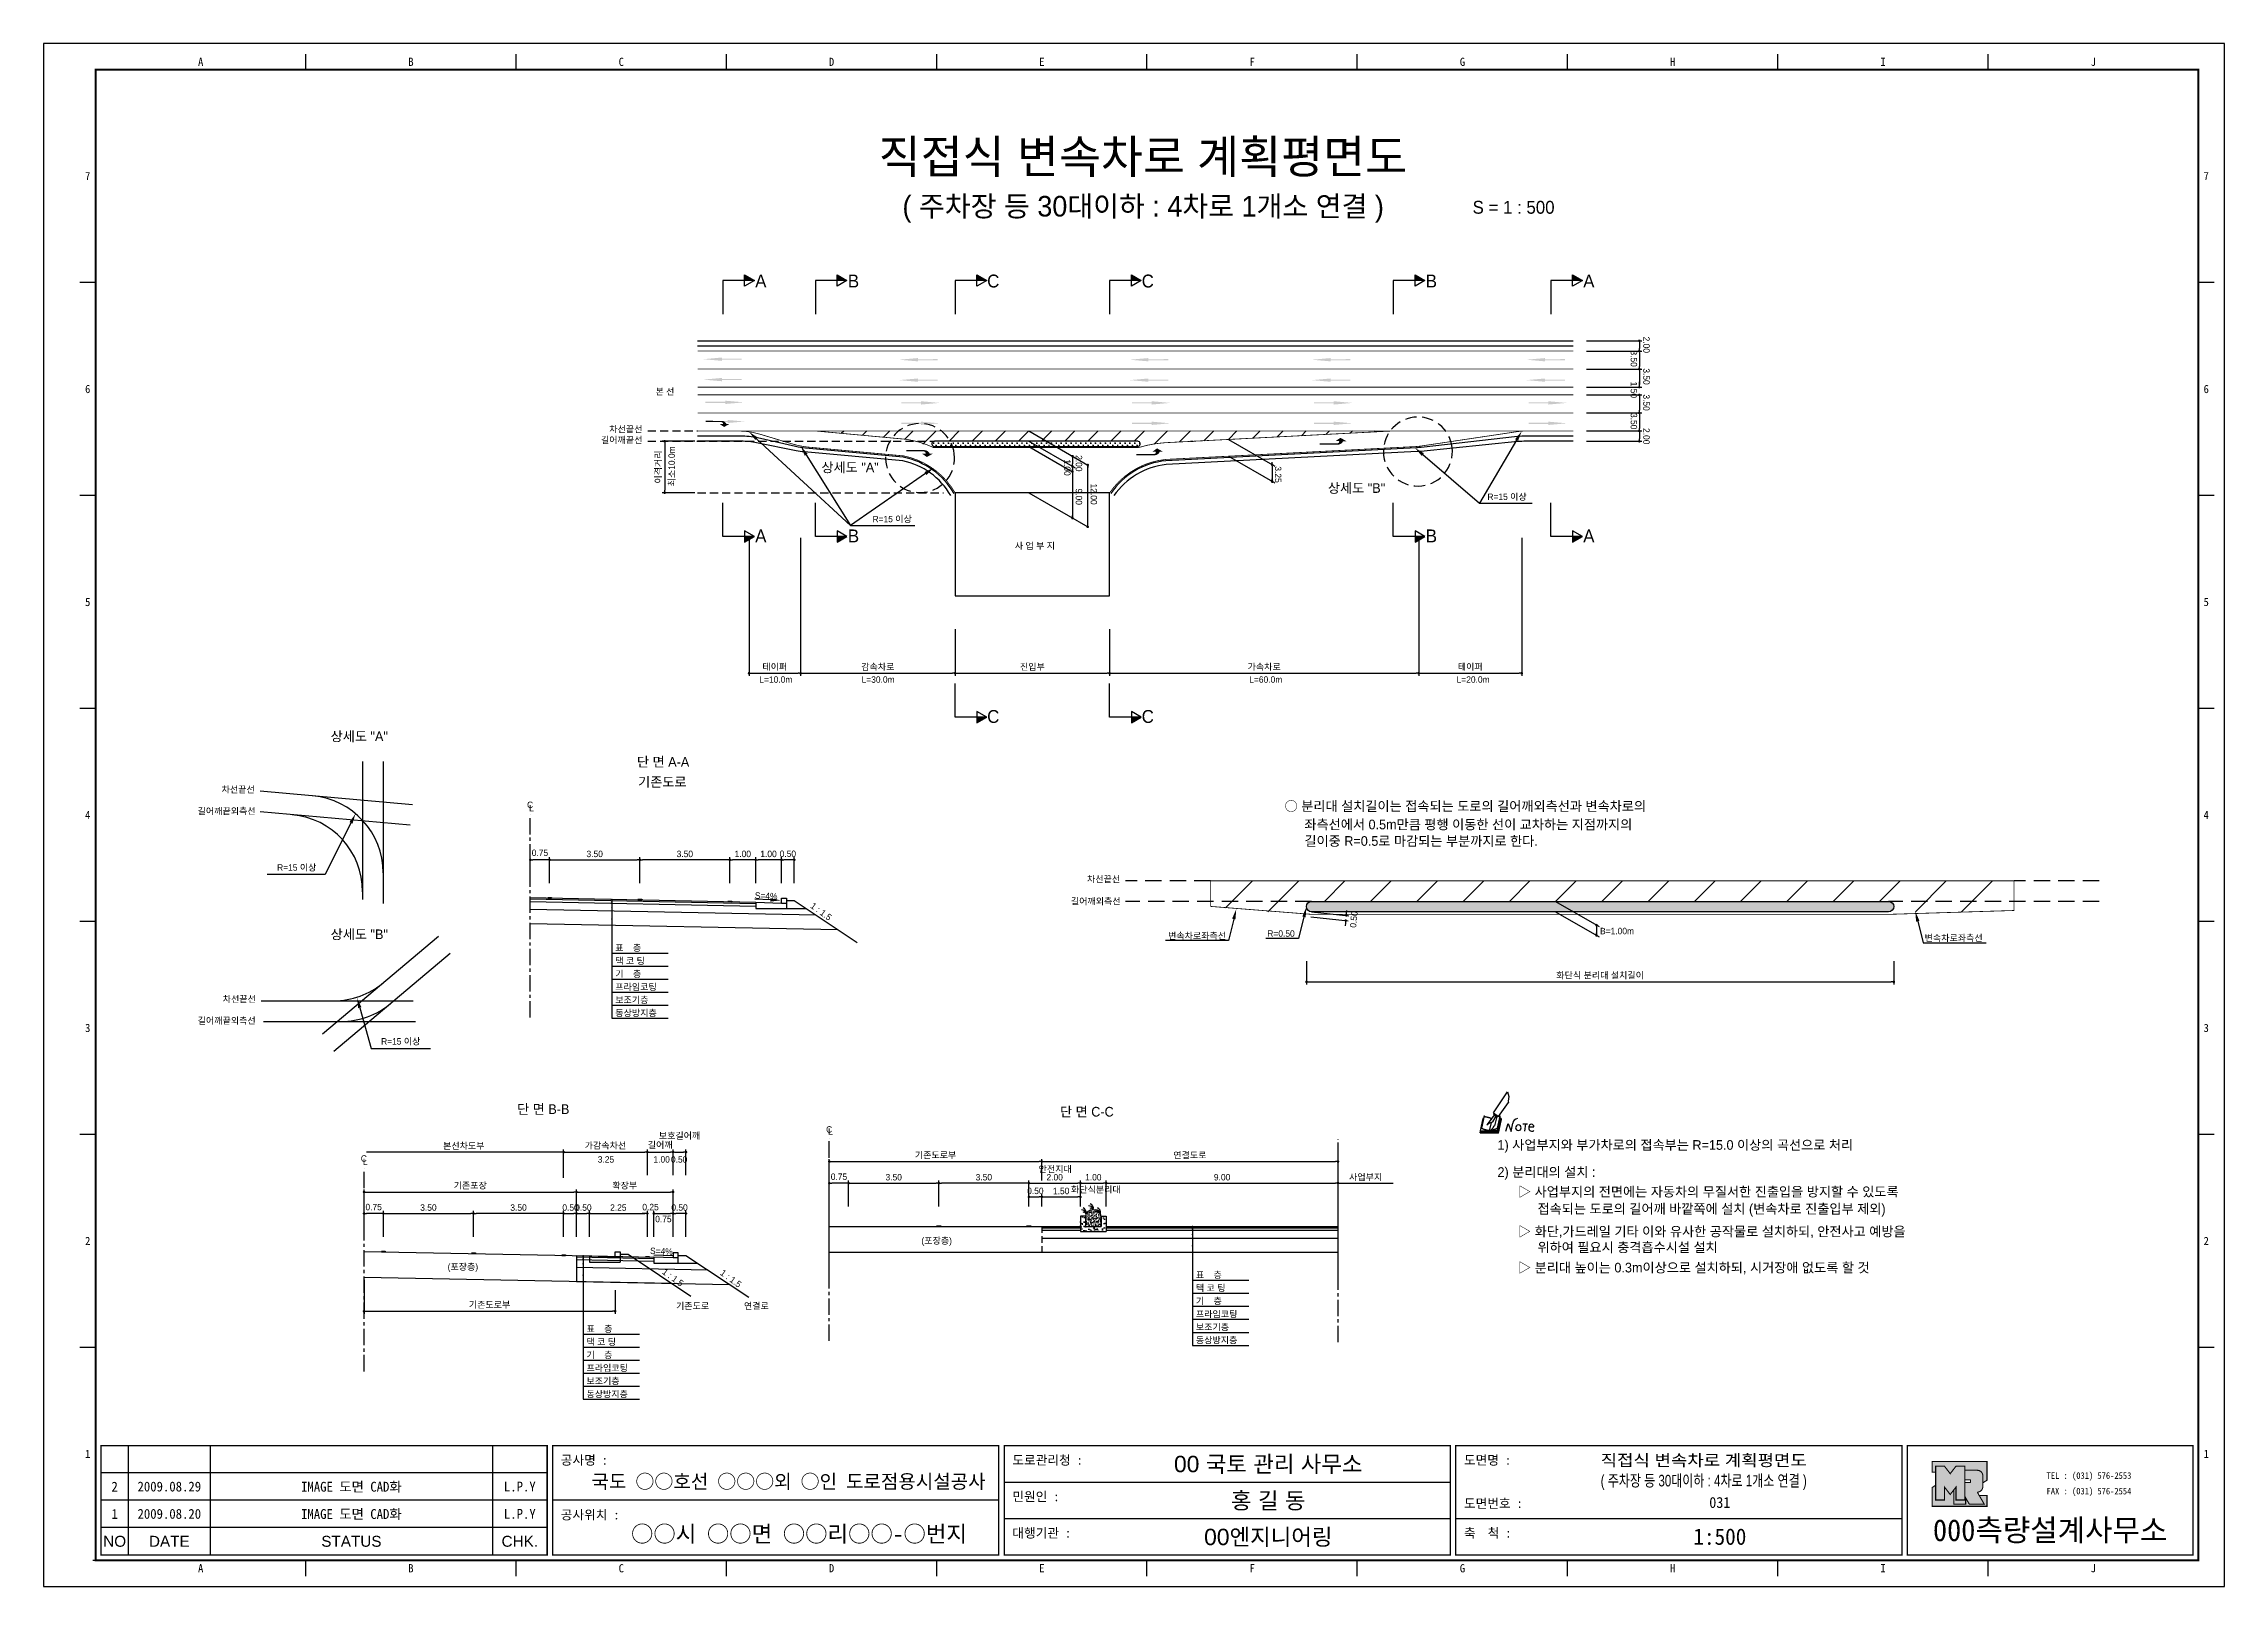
# Model space of a CAD drawing. Header units: millimetres. Extents: x 935 to 1359, y 65 to 365.
import ezdxf
from ezdxf.enums import TextEntityAlignment as Align

# ---------------------------------------------------------------- set-up
doc = ezdxf.new("R2010")
doc.units = ezdxf.units.MM
doc.linetypes.add('CENTER', pattern=[50.8, 31.75, -6.35, 6.35, -6.35])
doc.linetypes.add('HIDDEN', pattern=[9.525, 6.35, -3.175])
for name, color, linetype in [('CC-GSTR-0004', 4, 'Continuous'), ('CM-LANE-0030', 30, 'Continuous'), ('CZ-DIMT-0002', 7, 'Continuous'), ('CZ-EXST-0002', 1, 'Continuous'), ('CZ-LIN1-0007', 7, 'Continuous'), ('CZ-LIN2-0003', 3, 'Continuous'), ('CZ-LINE-0001', 7, 'Continuous'), ('CZ-TEXT-BOX0', 7, 'Continuous'), ('TITLE', 7, 'Continuous')]:
    doc.layers.add(name, color=color, linetype=linetype)
doc.styles.add('견고딕', font='arial.ttf')
doc.styles.add('돋움', font='')
doc.styles.add('돋음체', font='')
doc.styles.get('돋움').set_extended_font_data('Dotum')
doc.styles.get('돋음체').set_extended_font_data('DotumChe')

msp = doc.modelspace()

# ---------------------------------------------------------------- texts
at = {"layer": 'CZ-DIMT-0002', "style": '돋움'}
for s, height, p in [('A', 2.5, (1074.71, 318.5)), ('B', 2.5, (1092.7, 318.5)), ('C', 2.5, (1119.83, 318.5)), ('C', 2.5, (1149.83, 318.5)), ('B', 2.5, (1204.89, 318.5)), ('A', 2.5, (1235.46, 318.5)), ('본 선', 1.25, (1056.09, 297.04)), ('길어깨끝선', 1.25, (1047.7, 287.65)), ('차선끝선', 1.25, (1048.5, 289.74)), ('상세도 "A"', 1.875, (1092.04, 282.34)), ('상세도 "B"', 1.875, (1190.36, 278.33)), ('R=15 이상', 1.25, (1219.58, 276.64)), ('R=15 이상', 1.25, (1100.21, 272.31)), ('A', 2.5, (1074.71, 269.04)), ('B', 2.5, (1092.7, 269.04)), ('사 업 부 지', 1.25, (1127.92, 267.12)), ('B', 2.5, (1204.89, 269.04)), ('A', 2.5, (1235.46, 269.04)), ('L=10.0m', 1.25, (1077.63, 241.16)), ('L=30.0m', 1.25, (1097.48, 241.16)), ('L=60.0m', 1.25, (1172.74, 241.16)), ('L=20.0m', 1.25, (1212.99, 241.16)), ('C', 2.5, (1119.83, 234)), ('C', 2.5, (1149.83, 234)), ('차선끝선', 1.25, (973.24, 219.84)), ('길어깨끝외측선', 1.25, (971, 215.64)), ('C', 1.25, (1029.92, 216.86)), ('L', 1.25, (1030.18, 216.21)), ('R=15 이상', 1.25, (984.62, 204.69)), ('차선끝선', 1.25, (1141.25, 202.43)), ('차선끝선', 1.25, (973.47, 179.16)), ('길어깨끝외측선', 1.25, (971.01, 174.97)), ('R=15 이상', 1.25, (1004.81, 170.95)), ('C', 1.25, (1087.97, 153.86)), ('L', 1.25, (1088.23, 153.47)), ('C', 1.25, (997.64, 148.23)), ('L', 1.25, (997.9, 147.57))]:
    msp.add_text(s, height=height, dxfattribs=at).set_placement(p, align=Align.MIDDLE_CENTER)
for s, rotation, p in [('3.50', 270, (1243.58, 305.03)), ('2.00', 270, (1246.01, 307.72)), ('3.50', 270, (1246.01, 301.56)), ('1.50', 270, (1243.58, 298.97)), ('3.50', 270, (1246.01, 296.5)), ('3.50', 270, (1243.58, 292.89)), ('2.00', 270, (1246.01, 289.97)), ('최소10.0m', 90, (1058.03, 278.65))]:
    msp.add_text(s, height=1.25, rotation=rotation, dxfattribs=at).set_placement(p)
for s, p in [('○ 분리대 설치길이는 접속되는 도로의 길어깨외측선과 변속차로의', (1176.39, 216.6)), ('좌측선에서 0.5m만큼 평행 이동한 선이 교차하는 지점까지의', (1180.24, 213.04)), ('길이중 R=0.5로 마감되는 부분까지로 한다.', (1180.24, 209.84)), ('1) 사업부지와 부가차로의 접속부는 R=15.0 이상의 곡선으로 처리', (1217.72, 150.85)), ('2) 분리대의 설치 :', (1217.72, 145.59)), ('▷ 사업부지의 전면에는 자동차의 무질서한 진출입을 방지할 수 있도록', (1221.7, 141.78)), ('접속되는 도로의 길어깨 바깥쪽에 설치 (변속차로 진출입부 제외)', (1225.49, 138.46)), ('▷ 화단,가드레일 기타 이와 유사한 공작물로 설치하되, 안전사고 예방을', (1221.7, 134.06)), ('위하여 필요시 충격흡수시설 설치', (1225.49, 130.99)), ('▷ 분리대 높이는 0.3m이상으로 설치하되, 시거장애 없도록 할 것', (1221.7, 127.05))]:
    msp.add_text(s, height=1.875, dxfattribs=at).set_placement(p, align=Align.MIDDLE_LEFT)
for s, rotation, p in [('S=4%', 357.7094, (1075.75, 199.19)), ('1 : 1.5', 323.8881, (1086.42, 196.15)), ('S=4%', 357.7094, (1055.41, 130.23)), ('1 : 1.5', 323.8881, (1057.65, 125.13)), ('1 : 1.5', 323.8881, (1068.9, 124.93))]:
    msp.add_text(s, height=1.25, rotation=rotation, dxfattribs=at).set_placement(p, align=Align.MIDDLE_CENTER)
for s, p in [('길어깨외측선', (1134.9, 197.52)), ('변속차로좌측선', (1153.77, 190.81)), ('R=0.50', (1173.04, 191.25)), ('B=1.00m', (1237.64, 191.74)), ('변속차로좌측선', (1300.64, 190.39)), ('표    층', (1046.46, 188.48)), ('택 코 팅', (1046.46, 185.95)), ('프라임코팅', (1046.46, 180.89)), ('기    층', (1046.46, 183.42)), ('보조기층', (1046.46, 178.36)), ('동상방지층', (1046.46, 175.83)), ('3.25', (1043.05, 147.42)), ('1.00', (1053.87, 147.42)), ('0.50', (1057.26, 147.42)), ('안전지대', (1128.64, 145.54)), ('사업부지', (1188.91, 143.97)), ('화단식분리대', (1134.91, 141.57)), ('(포장층)', (1105.89, 131.65)), ('(포장층)', (1013.91, 126.59)), ('표    층', (1159.17, 125)), ('택 코 팅', (1159.17, 122.47)), ('기존도로', (1058.25, 118.98)), ('연결로', (1071.44, 118.98)), ('프라임코팅', (1159.17, 117.4)), ('기    층', (1159.17, 119.94)), ('표    층', (1040.86, 114.54)), ('보조기층', (1159.17, 114.87)), ('기    층', (1040.86, 109.47)), ('택 코 팅', (1040.86, 112.01)), ('동상방지층', (1159.17, 112.34)), ('프라임코팅', (1040.86, 106.94)), ('보조기층', (1040.86, 104.41)), ('동상방지층', (1040.86, 101.88))]:
    msp.add_text(s, height=1.25, dxfattribs=at).set_placement(p)
at = {"layer": 'CZ-DIMT-0002', "char_height": 1.25, "attachment_point": 5, "style": '돋움'}
for s, insert, rotation in [('1.00', (1134.2, 282.31), 270), ('\\A1;2.00', (1136.46, 283.12), 270), ('3.25', (1175.13, 280.95), 270), ('9.00', (1136.46, 276.64), 270), ('12.00', (1139.35, 277.15), 270), ('\\A1;0.50', (1189.83, 194.6), 84.0289)]:
    msp.add_mtext(s, dxfattribs=dict(at, insert=insert, rotation=rotation))
at = {"layer": 'CZ-DIMT-0002', "insert": (1017.05, 150.61), "char_height": 1.25, "attachment_point": 5, "style": '돋움'}
msp.add_mtext('본선차도부', dxfattribs=at)
at = {"layer": 'CZ-LINE-0001', "insert": (1054.86, 282.41), "char_height": 1.25, "attachment_point": 5, "rotation": 90, "style": '돋움'}
msp.add_mtext('\\A1;이격거리', dxfattribs=at)
at = {"layer": 'CZ-LINE-0001', "char_height": 1.25, "attachment_point": 5, "style": '돋움'}
for s, insert in [('\\A1;테이퍼', (1077.43, 243.58)), ('\\A1;감속차로', (1097.43, 243.58)), ('\\A1;진입부', (1127.43, 243.58)), ('\\A1;가속차로', (1172.43, 243.58)), ('\\A1;테이퍼', (1212.43, 243.58)), ('\\A1;0.75', (1031.83, 207.54)), ('\\A1;3.50', (1042.46, 207.32)), ('\\A1;3.50', (1059.96, 207.32)), ('\\A1;1.00', (1071.21, 207.32)), ('\\A1;1.00', (1076.21, 207.32)), ('\\A1;0.50', (1079.96, 207.35)), ('\\A1;화단식 분리대 설치길이', (1237.65, 183.7)), ('\\A1;보호길어깨', (1058.93, 152.58)), ('\\A1;가감속차선', (1044.55, 150.67)), ('\\A1;길어깨', (1055.18, 150.79)), ('\\A1;기존도로부', (1108.63, 148.81)), ('\\A1;연결도로', (1158.01, 148.8)), ('\\A1;0.75', (1089.88, 144.68)), ('\\A1;3.50', (1100.51, 144.58)), ('\\A1;3.50', (1118.01, 144.58)), ('\\A1;2.00', (1131.76, 144.58)), ('\\A1;1.00', (1139.26, 144.58)), ('\\A1;9.00', (1164.26, 144.58)), ('\\A1;기존포장', (1018.3, 142.92)), ('\\A1;확장부', (1048.3, 142.92)), ('\\A1;0.50', (1128.01, 141.93)), ('\\A1;1.50', (1133.01, 141.91)), ('\\A1;0.75', (999.55, 138.79)), ('\\A1;3.50', (1010.18, 138.69)), ('\\A1;3.50', (1027.68, 138.69)), ('\\A1;0.50', (1037.77, 138.69)), ('\\A1;0.50', (1040.27, 138.69)), ('\\A1;2.25', (1047.05, 138.69)), ('\\A1;0.25', (1053.3, 138.79)), ('\\A1;0.75', (1055.8, 136.47)), ('\\A1;0.50', (1058.93, 138.71)), ('\\A1;기존도로부', (1022.05, 119.78))]:
    msp.add_mtext(s, dxfattribs=dict(at, insert=insert))
at = {"layer": 'CZ-TEXT-BOX0', "style": '돋움'}
for s, p in [('상세도 "A"', (996.75, 230.15)), ('단 면 A-A', (1055.74, 225.19)), ('기존도로', (1055.59, 221.29)), ('상세도 "B"', (996.76, 191.73)), ('단 면 B-B', (1032.47, 157.8)), ('단 면 C-C', (1138, 157.3))]:
    msp.add_text(s, height=1.875, dxfattribs=at).set_placement(p, align=Align.MIDDLE_CENTER)
at = {"layer": 'TITLE', "color": 3, "linetype": 'Continuous', "style": '돋음체'}
for s, p in [('A', (965.97, 361.04)), ('B', (1006.79, 361.04)), ('C', (1047.62, 361.04)), ('D', (1088.44, 361.04)), ('E', (1129.27, 361.04)), ('F', (1170.09, 361.04)), ('G', (1210.92, 361.04)), ('H', (1251.74, 361.04)), ('I', (1292.57, 361.04)), ('J', (1333.39, 361.04)), ('7', (944.04, 338.87)), ('7', (1355.31, 338.87)), ('6', (944.04, 297.54)), ('6', (1355.31, 297.54)), ('5', (944.04, 256.21)), ('5', (1355.31, 256.21)), ('4', (944.04, 214.88)), ('4', (1355.31, 214.88)), ('3', (944.04, 173.55)), ('3', (1355.31, 173.55)), ('2', (944.04, 132.23)), ('2', (1355.31, 132.23)), ('1', (944.04, 90.9)), ('1', (1355.31, 90.9)), ('A', (965.97, 68.71)), ('B', (1006.79, 68.71)), ('C', (1047.62, 68.71)), ('D', (1088.44, 68.71)), ('E', (1129.27, 68.71)), ('F', (1170.09, 68.71)), ('G', (1210.92, 68.71)), ('H', (1251.74, 68.71)), ('I', (1292.57, 68.71)), ('J', (1333.39, 68.71))]:
    msp.add_text(s, height=1.59, dxfattribs=at).set_placement(p, align=Align.MIDDLE)
at = {"layer": 'TITLE', "style": '돋움'}
for s, height, p in [('직접식 변속차로 계획평면도', 6.5, (1148.89, 342.65)), ('( 주차장 등 30대이하 : 4차로 1개소 연결 )', 4, (1148.94, 333.02))]:
    msp.add_text(s, height=height, dxfattribs=at).set_placement(p, align=Align.MIDDLE_CENTER)
msp.add_text('S = 1 : 500', height=2.5, dxfattribs=at).set_placement((1212.89, 332.81), align=Align.MIDDLE_LEFT)
at = {"layer": 'TITLE', "style": '돋음체'}
for s, p in [('공사명 : ', (1035.88, 88.8)), ('도로관리청 :', (1123.55, 88.8)), ('도면명 :', (1211.22, 88.8)), ('민원인 :', (1123.55, 81.72)), ('도면번호 :', (1211.22, 80.4)), ('공사위치 :', (1035.88, 78.18)), ('대행기관 :', (1123.55, 74.65)), ('축  척 :', (1211.22, 74.65))]:
    msp.add_text(s, height=1.804, dxfattribs=at).set_placement(p)
at = {"layer": 'TITLE', "color": 7, "linetype": 'Continuous'}
for s, height, style, p in [('00 국토 관리 사무소', 3.1832, '견고딕', (1173.22, 88.97)), ('국도 ○○호선 ○○○외 ○인 도로점용시설공사', 2.7, '돋음체', (1080.1, 85.58)), ('홍 길 동', 3.183, '견고딕', (1173.22, 81.9)), ('○○시 ○○면 ○○리○○-○번지', 3.1832, '돋음체', (1082.12, 75.42)), ('00엔지니어링', 3.183, '견고딕', (1173.22, 74.82))]:
    msp.add_text(s, height=height, dxfattribs=dict(at, style=style)).set_placement(p, align=Align.MIDDLE)
at = {"layer": 'TITLE', "style": '돋움'}
for s, width, p, p2 in [('직접식 변속차로 계획평면도', 1.010039, (1237.76, 88.54), (1277.76, 88.54)), ('( 주차장 등 30대이하 : 4차로 1개소 연결 )', 0.670122, (1237.76, 84.59), (1277.76, 84.59))]:
    msp.add_text(s, height=2.25, dxfattribs=dict(at, width=width)).set_placement(p, p2, align=Align.FIT)
at = {"layer": 'TITLE', "color": 1, "linetype": 'Continuous', "style": '돋음체'}
msp.add_text('2', height=1.91, dxfattribs=at).set_placement((949.27, 84.55), align=Align.MIDDLE)
at = {"layer": 'TITLE', "linetype": 'Continuous'}
for s, height, style, p in [('2009.08.29', 1.91, '돋음체', (959.88, 84.55)), ('L.P.Y', 1.91, '돋음체', (1027.92, 84.55)), ('031', 2.122, '돋음체', (1260.89, 81.46)), ('1', 1.91, '돋음체', (949.27, 79.25)), ('2009.08.20', 1.91, '돋음체', (959.88, 79.25)), ('L.P.Y', 1.91, '돋음체', (1027.92, 79.25)), ('1:500', 3.183, '돋음체', (1260.89, 74.82)), ('NO', 2.122, '견고딕', (949.27, 73.94)), ('DATE', 2.122, '견고딕', (959.88, 73.94)), ('STATUS', 2.122, '견고딕', (995.23, 73.94)), ('CHK.', 2.122, '견고딕', (1027.92, 73.94))]:
    msp.add_text(s, height=height, dxfattribs=dict(at, style=style)).set_placement(p, align=Align.MIDDLE)
at = {"layer": 'TITLE', "style": '돋음체'}
for p in [(995.23, 84.55), (995.23, 79.25)]:
    msp.add_text('IMAGE 도면 CAD화', height=1.9099, dxfattribs=at).set_placement(p, align=Align.MIDDLE)
at = {"layer": 'TITLE', "color": 180, "style": '돋음체'}
for s, p in [('TEL : (031) 576-2553', (1324.32, 86.06)), ('FAX : (031) 576-2554', (1324.32, 83.04))]:
    msp.add_text(s, height=1.2733, dxfattribs=at).set_placement(p)
msp.add_text('000측량설계사무소', height=4.244, dxfattribs=at).set_placement((1325.02, 73.97), align=Align.CENTER)

# ---------------------------------------------------------------- blocks, each defined once
blk = doc.blocks.new('note')
for p, q in [((0.85, 3.5), (3.53, 7.57)), ((1.8, 2.79), (3.74, 5.46)), ((3.53, 7.57), (3.8, 6.64)), ((3.8, 6.64), (3.69, 5.72)), ((3.69, 5.72), (3.74, 5.46)), ((-1.24, 2.36), (-1.77, 0)), ((-1.77, 0), (1.77, 0)), ((-1.77, 0), (-1.77, -0.3)), ((-1.53, 0.52), (-1.55, 0.54)), ((-1.01, 2.9), (-1.53, 0.52)), ((-1.48, 0.48), (-1.53, 0.52)), ((-1.43, 0.44), (-1.48, 0.48)), ((-1.38, 0.41), (-1.43, 0.44)), ((-1.33, 0.4), (-1.38, 0.41)), ((-1.27, 0.37), (-1.33, 0.4)), ((-1.22, 0.35), (-1.27, 0.37)), ((-1.13, 2.36), (-1.24, 2.36)), ((-1.17, 0.33), (-1.22, 0.35)), ((-1.12, 0.32), (-1.17, 0.33)), ((-1.02, 0.25), (-1.12, 0.32)), ((-0.97, 0.22), (-1.02, 0.25)), ((-1, 2.9), (-1.01, 2.9)), ((-0.98, 2.85), (-1, 2.9)), ((-0.95, 2.8), (-0.98, 2.85)), ((-0.93, 0.21), (-0.97, 0.22)), ((-0.9, 2.75), (-0.95, 2.8)), ((-0.88, 0.19), (-0.93, 0.21)), ((-0.85, 2.72), (-0.9, 2.75)), ((-0.8, 0.18), (-0.88, 0.19)), ((-0.79, 2.69), (-0.85, 2.72)), ((-0.75, 0.17), (-0.8, 0.18)), ((-0.74, 2.68), (-0.79, 2.69)), ((-0.7, 0.16), (-0.75, 0.17)), ((-0.69, 2.65), (-0.74, 2.68)), ((-0.64, 0.15), (-0.7, 0.16)), ((-0.64, 2.65), (-0.69, 2.65)), ((-0.59, 2.63), (-0.64, 2.65)), ((-0.58, 0.14), (-0.64, 0.15)), ((-0.54, 2.62), (-0.59, 2.63)), ((-0.53, 0.13), (-0.58, 0.14)), ((-0.48, 2.61), (-0.54, 2.62)), ((-0.48, 0.12), (-0.53, 0.13)), ((-0.43, 2.61), (-0.48, 2.61)), ((-0.43, 0.11), (-0.48, 0.12)), ((0.75, 2.77), (-0.46, 1.16)), ((0.37, 2.24), (-0.46, 1.16)), ((-0.46, 1.16), (-0.08, 1.47)), ((-0.38, 2.59), (-0.43, 2.61)), ((-0.38, 0.08), (-0.43, 0.11)), ((-0.33, 2.59), (-0.38, 2.59)), ((-0.29, 0.06), (-0.38, 0.08)), ((-0.27, 2.58), (-0.33, 2.59)), ((-0.23, 0.05), (-0.29, 0.06)), ((-0.22, 2.57), (-0.27, 2.58)), ((-0.16, 0.04), (-0.23, 0.05)), ((-0.17, 2.56), (-0.22, 2.57)), ((-0.12, 2.55), (-0.17, 2.56)), ((-0.11, 0.03), (-0.16, 0.04)), ((-0.07, 2.53), (-0.12, 2.55)), ((-0.04, 0.02), (-0.11, 0.03)), ((-0.08, 1.47), (0.72, 1.75)), ((-0.01, 2.51), (-0.07, 2.53)), ((-0.05, -0.3), (-0.05, 0)), ((0, 0), (-0.04, 0.02)), ((0.04, 2.5), (-0.01, 2.51)), ((0.37, 1.63), (0, 0)), ((0, 0), (1.6, 0.53)), ((0, 0), (1.65, 0.18)), ((0, 0.01), (0.06, 0.04)), ((0, -0.3), (0, 0)), ((0.09, 2.48), (0.04, 2.5)), ((0.05, -0.3), (0.05, 0)), ((0.06, 0.04), (0.11, 0.07)), ((0.14, 2.48), (0.09, 2.48)), ((0.11, 0.07), (0.16, 0.09)), ((0.2, 2.47), (0.14, 2.48)), ((0.16, 0.09), (0.21, 0.12)), ((0.26, 2.43), (0.18, 2.46)), ((0.21, 0.12), (0.27, 0.14)), ((0.34, 2.4), (0.26, 2.43)), ((0.27, 0.14), (0.36, 0.19)), ((0.45, 2.37), (0.34, 2.4)), ((0.36, 0.19), (0.41, 0.22)), ((0.41, 0.22), (0.46, 0.27)), ((0.46, 0.27), (0.51, 0.3)), ((0.51, 0.3), (0.56, 0.34)), ((0.56, 0.34), (0.6, 0.4)), ((0.6, 0.4), (0.64, 0.45)), ((0.64, 0.45), (0.67, 0.51)), ((0.67, 0.51), (0.74, 0.58)), ((0.72, 1.75), (1.16, 2.53)), ((0.74, 0.58), (0.79, 0.63)), ((1, 3.1), (0.75, 2.77)), ((0.79, 0.63), (0.83, 0.68)), ((0.83, 0.68), (0.86, 0.73)), ((0.85, 3.5), (1.8, 2.79)), ((1, 3.4), (0.85, 3.21)), ((0.85, 3.21), (1.52, 2.71)), ((0.86, 0.73), (0.89, 0.79)), ((0.89, 0.84), (0.92, 0.89)), ((0.89, 0.79), (0.89, 0.84)), ((0.92, 0.89), (0.96, 0.95)), ((0.96, 0.95), (1.01, 0.97)), ((1.47, 2.74), (1.01, 0.97)), ((1.16, 2.53), (1.37, 2.82)), ((2.13, 2.84), (1.44, 2.63)), ((1.52, 2.71), (1.66, 2.9)), ((1.6, 0.53), (2.13, 2.84)), ((1.65, 0.18), (2.19, 2.48)), ((1.77, 0), (2.3, 2.36)), ((1.77, -0.3), (2.3, 2.07)), ((1.77, -0.38), (2.3, 1.99)), ((1.77, -0.44), (2.3, 1.93)), ((1.77, 0), (1.77, -0.3)), ((2.19, 2.48), (2.04, 2.47)), ((2.3, 2.36), (2.16, 2.36)), ((2.3, 2.36), (2.3, 2.07)), ((3.21, -0.08), (3.68, 1.4)), ((3.68, 1.4), (4.26, -0.14)), ((4.26, -0.14), (4.56, 1.44)), ((6.55, 1.34), (7.46, 1.34)), ((7.01, 1.34), (6.87, -0.11)), ((7.71, 0.77), (7.71, 0.55)), ((7.71, 0.77), (8.67, 0.77)), ((-1.77, -0.3), (1.77, -0.3)), ((-1.77, -0.43), (-1.77, -0.3)), ((-1.77, -0.37), (1.77, -0.37)), ((-1.77, -0.43), (1.77, -0.43))]:
    blk.add_line(p, q)
for centre, major_axis, start_param, end_param in [((0.4, 2.31), (0.0702, 0.0702), 3.283946, 6.425539), ((5.68, 1.23), (-0.806, 0.806), -0.591174, 0.597824), ((5.66, 0.58), (-0.378, 0.378), 3.926991, 10.210176), ((8.3, 0.49), (0.422, 0.422), 2.265602, 4.634911), ((8.19, 0.77), (-0.342, 0.342), 3.926991, 7.068583)]:
    blk.add_ellipse(centre, major_axis=major_axis, ratio=1, start_param=start_param, end_param=end_param)
blk = doc.blocks.new('_Dot')
at = {"color": 0, "linetype": 'ByBlock', "lineweight": -2}
blk.add_line((-0.5, 0), (-1, 0), dxfattribs=at)
at = {"color": 0, "linetype": 'ByBlock', "const_width": 0.5}
blk.add_lwpolyline([(-0.25, 0, 1), (0.25, 0, 1)], format="xyb", close=True, dxfattribs=at)

# ---------------------------------------------------------------- hatches: boundary and pattern name
at = {"layer": 'CM-LANE-0030'}
h = msp.add_hatch(dxfattribs=at)
h.set_pattern_fill('ANSI31', color=256, style=0)
h.set_pattern_definition([(45, (937.1816, 99.8735), (-2.245064, 2.245064), [])])
h.paths.add_polyline_path([(1147.88, 287.41, -0.830663), (1148.06, 286.44, 0.001236), (1147.97, 286.41), (1149.49, 286.41, -0.050333), (1153.09, 287.12), (1197.49, 289.41), (1085.3, 289.41), (1102.87, 287.79, -0.062108), (1107.17, 286.41), (1108.29, 286.41, 0.001633), (1108.18, 286.47, -0.783474), (1108.41, 287.41)])
at = {"layer": 'CZ-EXST-0002'}
h = msp.add_hatch(dxfattribs=at)
h.set_pattern_fill('AR-CONC', color=256, scale=0.01, style=0)
h.set_pattern_definition([(50, (28.639, 3617.8812), (1.8218467, -0.15939086), [0.1905, -2.0955]), (355, (28.639, 3617.8812), (-0.3524283, 1.9105664), [0.1524, -1.6764]), (100.451, (28.7909, 3617.868), (1.469425, 1.7511669), [0.1619, -1.7809]), (46.1842, (28.639, 3618.3892), (2.7107904, -0.4204233), [0.28575, -3.14325]), (96.6356, (28.865, 3618.3542), (2.3740423, 2.4742556), [0.24285, -2.67135]), (351.184, (28.639, 3618.3892), (2.374046, 2.4742512), [0.2286, -2.5146]), (21, (28.893, 3618.2622), (1.5161488, -1.0226552), [0.1905, -2.0955]), (326, (28.893, 3618.2622), (0.6180203, 1.8418797), [0.1524, -1.6764]), (71.4514, (29.0194, 3618.177), (2.1341649, 0.8192286), [0.1619, -1.7809]), (37.5, (28.63904, 3617.88124), (0.03088603, 0.84555039), [0, -1.65608, 0, -1.7018, 0, -1.68275]), (7.5, (28.639, 3617.8812), (0.66819663, 1.00180575), [0, -0.97028, 0, -1.61798, 0, -0.64135]), (327.5, (28.0726, 3617.88124), (1.35590595, -0.05728744), [0, -0.635, 0, -1.9812, 0, -2.6289]), (317.5, (27.8186, 3617.8812), (1.4812918, 0.2542649), [0, -0.8255, 0, -1.31572, 0, -1.8669])])
h.paths.add_polyline_path([(1141.76, 134.04), (1141.76, 137.04), (1140.76, 137.04), (1140.76, 135.04), (1137.76, 135.04), (1137.76, 137.04), (1136.76, 137.04), (1136.76, 134.04)])
h = msp.add_hatch(dxfattribs=at)
h.set_pattern_fill('AR-SAND', color=256, scale=0.01, style=0)
h.set_pattern_definition([(37.5, (28.63904, 3617.88124), (-0.016000313, 0.489413237), [0, -0.38608, 0, -0.4318, 0, -0.41275]), (7.5, (28.63904, 3617.88124), (0.44952328, 0.7168251), [0, -0.20828, 0, -0.34798, 0, -0.13335]), (327.5, (28.3266, 3617.88124), (0.79099237, 0.001437185), [0, -0.127, 0, -0.4572, 0, -0.5969]), (317.5, (28.3266, 3617.88124), (0.76355645, 0.22292932), [0, -0.0635, 0, -0.29972, 0, -0.3429])])
edge = h.paths.add_edge_path()
edge.add_ellipse((1139.26, 137.04), major_axis=(-1.5, 0), ratio=0.829212, start_angle=180, end_angle=360)
edge.add_line((1137.76, 137.04), (1137.76, 135.04))
edge.add_line((1137.76, 135.04), (1140.76, 135.04))
edge.add_line((1140.76, 135.04), (1140.76, 137.04))
at = {"layer": 'CZ-LIN1-0007'}
for points in [[(1067.18, 303.66), (1067.18, 303.44), (1071.01, 303.44), (1071.01, 303.23), (1067.18, 303.23), (1067.18, 303.01), (1063.53, 303.33)], [(1105.2, 303.55), (1105.2, 303.33), (1109.02, 303.34), (1109.02, 303.12), (1105.2, 303.12), (1105.2, 302.91), (1101.55, 303.23)], [(1149.97, 303.55), (1149.97, 303.33), (1153.79, 303.34), (1153.79, 303.12), (1149.97, 303.12), (1149.97, 302.91), (1146.32, 303.23)], [(1185.34, 303.55), (1185.34, 303.33), (1189.16, 303.34), (1189.16, 303.12), (1185.34, 303.12), (1185.34, 302.91), (1181.69, 303.23)], [(1226.97, 303.55), (1226.97, 303.33), (1230.8, 303.34), (1230.8, 303.12), (1226.97, 303.12), (1226.97, 302.91), (1223.32, 303.23)], [(1067.18, 299.7), (1067.18, 299.48), (1071.01, 299.48), (1071.01, 299.27), (1067.18, 299.27), (1067.18, 299.05), (1063.53, 299.37)], [(1105.2, 299.59), (1105.2, 299.38), (1109.02, 299.38), (1109.02, 299.16), (1105.2, 299.16), (1105.2, 298.95), (1101.55, 299.27)], [(1149.97, 299.59), (1149.97, 299.38), (1153.79, 299.38), (1153.79, 299.16), (1149.97, 299.16), (1149.97, 298.95), (1146.32, 299.27)], [(1185.34, 299.59), (1185.34, 299.38), (1189.16, 299.38), (1189.16, 299.16), (1185.34, 299.16), (1185.34, 298.95), (1181.69, 299.27)], [(1226.97, 299.59), (1226.97, 299.38), (1230.8, 299.38), (1230.8, 299.16), (1226.97, 299.16), (1226.97, 298.95), (1223.32, 299.27)], [(1067.79, 295.28), (1067.79, 295.06), (1063.97, 295.06), (1063.97, 294.85), (1067.79, 294.85), (1067.79, 294.64), (1071.44, 294.96)], [(1105.8, 295.17), (1105.8, 294.96), (1101.98, 294.96), (1101.98, 294.74), (1105.8, 294.74), (1105.8, 294.53), (1109.45, 294.85)], [(1150.58, 295.17), (1150.58, 294.96), (1146.75, 294.96), (1146.75, 294.74), (1150.58, 294.74), (1150.58, 294.53), (1154.23, 294.85)], [(1185.94, 295.17), (1185.94, 294.96), (1182.12, 294.96), (1182.12, 294.74), (1185.94, 294.74), (1185.94, 294.53), (1189.59, 294.85)], [(1227.58, 295.17), (1227.58, 294.96), (1223.76, 294.96), (1223.76, 294.74), (1227.58, 294.74), (1227.58, 294.53), (1231.23, 294.85)], [(1067.15, 291.36, -0.267976), (1068.06, 290.75), (1068.61, 290.75), (1067.58, 290.18), (1066.75, 290.75), (1067.36, 290.75, 0.504994), (1067.08, 291.12), (1064.03, 291.14), (1064.03, 291.38)], [(1068.28, 291.53), (1068.28, 291.34), (1064.85, 291.34), (1064.85, 291.15), (1068.28, 291.15), (1068.28, 290.95), (1071.55, 291.24)], [(1105.8, 291.21), (1105.8, 291), (1101.98, 291), (1101.98, 290.78), (1105.8, 290.78), (1105.8, 290.57), (1109.45, 290.89)], [(1150.58, 291.21), (1150.58, 291), (1146.75, 291), (1146.75, 290.78), (1150.58, 290.78), (1150.58, 290.57), (1154.23, 290.89)], [(1185.94, 291.21), (1185.94, 291), (1182.12, 291), (1182.12, 290.78), (1185.94, 290.78), (1185.94, 290.57), (1189.59, 290.89)], [(1186.74, 286.74, 0.267976), (1187.77, 287.42), (1188.4, 287.42), (1187.23, 288.08), (1186.28, 287.43), (1186.98, 287.43, -0.504994), (1186.67, 287.01), (1183.2, 286.99), (1183.21, 286.72)], [(1227.58, 291.21), (1227.58, 291), (1223.76, 291), (1223.76, 290.78), (1227.58, 290.78), (1227.58, 290.57), (1231.23, 290.89)], [(1106.47, 285.69, -0.267976), (1107.5, 285), (1108.12, 285), (1106.95, 284.35), (1106.01, 284.99), (1106.7, 285, 0.504994), (1106.39, 285.42), (1102.93, 285.44), (1102.93, 285.71)], [(1151.15, 284.68, 0.267976), (1152.18, 285.37), (1152.81, 285.37), (1151.64, 286.02), (1150.7, 285.38), (1151.39, 285.37, -0.504994), (1151.08, 284.95), (1147.62, 284.93), (1147.62, 284.66)], [(1034.08, 198.75), (1034.08, 198.88), (1033.33, 198.89), (1033.33, 198.77)], [(1051.58, 198.4), (1051.58, 198.53), (1050.83, 198.54), (1050.83, 198.42)], [(1069.08, 198.05), (1069.08, 198.18), (1068.33, 198.19), (1068.33, 198.07)], [(1109.63, 135.04), (1109.63, 135.16), (1108.88, 135.16), (1108.88, 135.04)], [(1127.13, 135.04), (1127.13, 135.16), (1126.38, 135.16), (1126.38, 135.04)], [(1001.8, 130.12), (1001.8, 130.24), (1001.05, 130.26), (1001.05, 130.13)], [(1019.3, 129.77), (1019.3, 129.89), (1018.55, 129.91), (1018.55, 129.78)], [(1036.8, 129.42), (1036.8, 129.54), (1036.05, 129.56), (1036.05, 129.43)], [(1053.05, 129.09), (1053.05, 129.22), (1052.3, 129.23), (1052.3, 129.11)]]:
    msp.add_hatch(color=256, dxfattribs=at).paths.add_polyline_path(points)
at = {"layer": 'CZ-LIN2-0003'}
h = msp.add_hatch(dxfattribs=at)
h.set_pattern_fill('CROSS', color=256, scale=0.075, style=0)
h.set_pattern_definition([(0, (937.1816, 99.87346), (0.47625, 0.47625), [0.238125, -0.714375]), (90, (937.30067, 99.7544), (-0.47625, 0.47625), [0.238125, -0.714375])])
h.paths.add_polyline_path([(1147.97, 286.41, -0.001236), (1148.06, 286.44, 0.830663), (1147.88, 287.41), (1108.41, 287.41, 0.783474), (1108.18, 286.47, -0.001633), (1108.29, 286.41)])
h = msp.add_hatch(dxfattribs=at)
h.set_pattern_fill('CROSS', color=256, scale=0.15, style=0)
h.set_pattern_definition([(0, (868.99365, 682.2277), (0.9525, 0.9525), [0.47625, -1.42875]), (90, (869.2318, 681.9896), (-0.9525, 0.9525), [0.47625, -1.42875])])
h.paths.add_polyline_path([(1293.66, 198.1), (1181.64, 198.1, 1), (1181.64, 196.1), (1293.66, 196.1, 1)])
at = {"layer": 'CZ-LINE-0001'}
for points in [[(1071.55, 319.68), (1071.55, 318.58), (1073.46, 318.58)], [(1089.54, 319.68), (1089.54, 318.58), (1091.44, 318.58)], [(1116.67, 319.68), (1116.67, 318.58), (1118.57, 318.58)], [(1146.67, 319.68), (1146.67, 318.58), (1148.57, 318.58)], [(1201.73, 319.68), (1201.73, 318.58), (1203.64, 318.58)], [(1232.3, 319.68), (1232.3, 318.58), (1234.2, 318.58)], [(1073.46, 268.91), (1071.55, 268.91), (1071.55, 267.81)], [(1091.44, 268.91), (1089.54, 268.91), (1089.54, 267.81)], [(1203.64, 268.91), (1201.73, 268.91), (1201.73, 267.81)], [(1234.2, 268.91), (1232.3, 268.91), (1232.3, 267.81)], [(1118.57, 233.87), (1116.67, 233.87), (1116.67, 232.77)], [(1148.57, 233.87), (1146.67, 233.87), (1146.67, 232.77)]]:
    msp.add_hatch(color=256, dxfattribs=at).paths.add_polyline_path(points)
at = {"layer": 'TITLE', "ltscale": 150}
h = msp.add_hatch(color=8, dxfattribs=at)
edge = h.paths.add_edge_path()
edge.add_line((1312.75, 89.42), (1302.09, 89.42))
edge.add_line((1302.09, 89.42), (1302.09, 87.34))
edge.add_line((1302.09, 87.34), (1302.79, 87.34))
edge.add_line((1302.79, 87.34), (1302.79, 88.52))
edge.add_line((1302.79, 88.52), (1304.49, 88.52))
edge.add_line((1304.49, 88.52), (1305.61, 87.06))
edge.add_line((1305.61, 87.06), (1306.74, 88.52))
edge.add_line((1306.74, 88.52), (1308.44, 88.52))
edge.add_line((1308.44, 88.52), (1308.44, 87.72))
edge.add_line((1308.44, 87.72), (1310.87, 87.72))
edge.add_arc((1310.87, 86.65), 1.07, 0, 90, ccw=False)
edge.add_line((1311.94, 86.65), (1311.94, 85.28))
edge.add_line((1311.94, 85.28), (1312.75, 85.79))
edge.add_line((1312.75, 85.79), (1312.75, 89.42))
h.paths.add_polyline_path([(1306.3, 83.9), (1305.61, 83.02), (1304.49, 84.47), (1304.49, 81.96), (1302.79, 81.96), (1302.79, 84.81), (1302.09, 84.37), (1302.09, 80.73), (1312.75, 80.73), (1312.75, 82.81), (1311.26, 82.81), (1312.21, 81.16), (1309.31, 81.16), (1308.61, 82.37), (1308.61, 81.16), (1306.3, 81.16)])
msp.add_hatch(color=5, dxfattribs=at).paths.add_polyline_path([(1308.44, 88.52), (1306.74, 88.52), (1305.61, 87.06), (1304.49, 88.52), (1302.79, 88.52), (1302.79, 81.96), (1304.49, 81.96), (1304.49, 84.47), (1305.61, 83.02), (1306.74, 84.47), (1306.74, 81.96), (1308.44, 81.96)])
h = msp.add_hatch(color=161, dxfattribs=at)
edge = h.paths.add_edge_path()
edge.add_arc((1310.87, 86.65), 1.07, 360, 450)
edge.add_line((1310.87, 87.72), (1308.44, 87.72))
edge.add_line((1308.44, 87.72), (1308.44, 85.87))
edge.add_line((1308.44, 85.87), (1309.43, 85.87))
edge.add_arc((1309.43, 85.75), 0.113, 0, 90, ccw=False)
edge.add_line((1309.54, 85.75), (1309.54, 85.44))
edge.add_arc((1309.43, 85.44), 0.113, 270, 360, ccw=False)
edge.add_line((1309.43, 85.33), (1308.44, 85.33))
edge.add_line((1308.44, 85.33), (1308.44, 81.96))
edge.add_line((1308.44, 81.96), (1306.74, 81.96))
edge.add_line((1306.74, 81.96), (1306.74, 84.47))
edge.add_line((1306.74, 84.47), (1306.3, 83.9))
edge.add_line((1306.3, 83.9), (1306.3, 81.16))
edge.add_line((1306.3, 81.16), (1308.61, 81.16))
edge.add_line((1308.61, 81.16), (1308.61, 82.37))
edge.add_line((1308.61, 82.37), (1309.31, 81.16))
edge.add_line((1309.31, 81.16), (1312.21, 81.16))
edge.add_line((1312.21, 81.16), (1310.87, 83.48))
edge.add_arc((1310.87, 84.55), 1.07, 270, 360)
edge.add_line((1311.94, 84.55), (1311.94, 86.65))

# ---------------------------------------------------------------- linework, layer by layer
at = {"color": 0, "linetype": 'ByBlock', "lineweight": -2}
for p, q in [((1245.26, 306.66), (1245.26, 306.41)), ((1245.26, 305.16), (1245.26, 305.41)), ((1245.26, 304.66), (1245.26, 304.41)), ((1245.26, 301.66), (1245.26, 301.91)), ((1245.26, 301.16), (1245.26, 300.91)), ((1245.26, 298.16), (1245.26, 298.41)), ((1245.26, 298.16), (1245.26, 298.41)), ((1245.26, 296.16), (1245.26, 295.91)), ((1245.26, 296.16), (1245.26, 295.91)), ((1245.26, 293.16), (1245.26, 293.41)), ((1245.26, 292.66), (1245.26, 292.41)), ((1245.26, 289.66), (1245.26, 289.91)), ((1245.26, 289.16), (1245.26, 288.91)), ((1245.26, 287.66), (1245.26, 287.91)), ((1135.21, 284.25), (1135.21, 284)), ((1135.21, 282.75), (1135.21, 283)), ((1135.21, 282.25), (1135.21, 282)), ((1135.21, 281.75), (1135.21, 282)), ((1138.17, 282.55), (1138.17, 282.3)), ((1173.97, 279.85), (1173.97, 280.1)), ((1173.98, 283.1), (1173.98, 283.35)), ((1173.98, 282.6), (1173.98, 282.35)), ((1135.21, 272.75), (1135.21, 273)), ((1138.17, 271.05), (1138.17, 271.3)), ((1188.4, 195.64), (1188.42, 195.89)), ((1188.24, 194.15), (1188.21, 193.9)), ((1236.95, 193.26), (1236.95, 193.01)), ((1236.95, 191.76), (1236.95, 192.01)), ((1036.18, 149.47), (1035.93, 149.47)), ((1187.01, 143.44), (1187.26, 143.44))]:
    msp.add_line(p, q, dxfattribs=at)
at = {"color": 0, "linetype": 'ByBlock', "const_width": 0.25}
for points in [[(1245.26, 306.78, 1), (1245.26, 307.03, 1)], [(1245.26, 305.03, 1), (1245.26, 304.78, 1)], [(1245.26, 304.78, 1), (1245.26, 305.03, 1)], [(1245.26, 301.53, 1), (1245.26, 301.28, 1)], [(1245.26, 301.28, 1), (1245.26, 301.53, 1)], [(1245.26, 298.03, 1), (1245.26, 297.78, 1)], [(1245.26, 298.03, 1), (1245.26, 297.78, 1)], [(1245.26, 296.28, 1), (1245.26, 296.53, 1)], [(1245.26, 296.28, 1), (1245.26, 296.53, 1)], [(1245.26, 293.03, 1), (1245.26, 292.78, 1)], [(1245.26, 292.78, 1), (1245.26, 293.03, 1)], [(1245.26, 289.28, 1), (1245.26, 289.53, 1)], [(1245.26, 289.53, 1), (1245.26, 289.28, 1)], [(1135.21, 284.38, 1), (1135.21, 284.63, 1)], [(1245.26, 287.53, 1), (1245.26, 287.28, 1)], [(1135.21, 282.63, 1), (1135.21, 282.38, 1)], [(1135.21, 282.38, 1), (1135.21, 282.63, 1)], [(1135.21, 281.63, 1), (1135.21, 281.38, 1)], [(1138.17, 282.67, 1), (1138.17, 282.92, 1)], [(1173.97, 279.73, 1), (1173.97, 279.48, 1)], [(1173.98, 282.73, 1), (1173.98, 282.98, 1)], [(1173.98, 282.98, 1), (1173.98, 282.73, 1)], [(1135.21, 272.63, 1), (1135.21, 272.38, 1)], [(1138.17, 270.92, 1), (1138.17, 270.67, 1)], [(1188.38, 195.51, 1), (1188.36, 195.26, 1)], [(1188.25, 194.27, 1), (1188.28, 194.52, 1)], [(1236.95, 193.39, 1), (1236.95, 193.64, 1)], [(1236.95, 191.64, 1), (1236.95, 191.39, 1)], [(1036.3, 149.47, 1), (1036.55, 149.47, 1)], [(1186.88, 143.44, 1), (1186.63, 143.44, 1)]]:
    msp.add_lwpolyline(points, format="xyb", close=True, dxfattribs=at)
at = {"layer": 'CC-GSTR-0004'}
for p, q in [((1073.71, 197.96), (1078.71, 197.76)), ((1073.71, 197.96), (1073.71, 196.76)), ((1073.71, 196.76), (1079.71, 196.76)), ((1078.71, 198.76), (1079.71, 198.76)), ((1078.71, 197.76), (1078.71, 198.76)), ((1078.71, 197.76), (1079.71, 197.76)), ((1079.71, 198.76), (1079.71, 196.76))]:
    msp.add_line(p, q, dxfattribs=at)
for points in [[(1062.43, 306.91), (1232.43, 306.91)], [(1062.43, 305.91), (1232.43, 305.91)], [(1058.68, 128.93), (1057.68, 128.93), (1053.93, 129.08), (1053.93, 127.93), (1058.68, 127.93), (1058.68, 129.93), (1057.68, 129.93), (1057.68, 128.93)]]:
    msp.add_lwpolyline(points, dxfattribs=at)
for points in [[(1112.22, 277.28, 0.214554), (1102.37, 284.32), (1083.38, 286.07), (1083.38, 286.07, -0.032516), (1081.46, 286.37), (1081.46, 286.37), (1074.06, 288.04, 0.055483), (1070.76, 288.41), (1062.43, 288.41)], [(1232.43, 288.41), (1223.27, 288.41, 0.028028), (1221.6, 288.31), (1202.9, 286.21), (1202.9, 286.21, -0.015157), (1201.99, 286.14), (1201.99, 286.14), (1153.35, 283.63, 0.221504), (1142.64, 277.27)], [(1111.57, 276.91, 0.213816), (1102.26, 283.58), (1083.14, 285.34), (1083.14, 285.34, -0.026776), (1081.55, 285.57), (1081.55, 285.57), (1073.9, 287.11, 0.049732), (1070.94, 287.41), (1062.43, 287.41)], [(1232.43, 287.41), (1223.18, 287.41, 0.02497), (1221.69, 287.33), (1202.84, 285.45, -0.0121), (1202.12, 285.39), (1153.41, 282.88, 0.221166), (1143.26, 276.85)]]:
    msp.add_lwpolyline(points, format="xyb", dxfattribs=at)
at = {"layer": 'CM-LANE-0030'}
for p, q in [((1164.89, 196.84), (1170.15, 202.1)), ((1173.13, 196.1), (1179.13, 202.1)), ((1184.11, 198.1), (1188.11, 202.1)), ((1193.09, 198.1), (1197.09, 202.1)), ((1202.07, 198.1), (1206.07, 202.1)), ((1211.05, 198.1), (1215.05, 202.1)), ((1220.03, 198.1), (1224.03, 202.1)), ((1229.01, 198.1), (1233.01, 202.1)), ((1237.99, 198.1), (1241.99, 202.1)), ((1246.97, 198.1), (1250.97, 202.1)), ((1255.95, 198.1), (1259.95, 202.1)), ((1264.93, 198.1), (1268.93, 202.1)), ((1273.91, 198.1), (1277.91, 202.1)), ((1282.89, 198.1), (1286.89, 202.1)), ((1291.87, 198.1), (1295.87, 202.1)), ((1298.85, 196.1), (1304.85, 202.1)), ((1307.83, 196.1), (1313.83, 202.1))]:
    msp.add_line(p, q, dxfattribs=at)
at = {"layer": 'CM-LANE-0030', "const_width": 0.15}
for points in [[(1062.43, 297.91), (1232.43, 297.91)], [(1062.43, 296.41), (1232.43, 296.41)]]:
    msp.add_lwpolyline(points, dxfattribs=at)
msp.add_lwpolyline([(1197.49, 289.41), (1085.3, 289.41), (1102.87, 287.79, -0.076684), (1108.29, 286.16), (1147.97, 286.16, -0.059037), (1153.09, 287.12)], format="xyb", close=True, dxfattribs=at)
at = {"layer": 'CM-LANE-0030'}
msp.add_lwpolyline([(1158.14, 287.41), (1158.66, 287.41)], dxfattribs=at)
at = {"layer": 'CM-LANE-0030', "const_width": 0.15}
msp.add_lwpolyline([(1162.04, 197.14), (1181.64, 195.6), (1293.66, 195.6), (1318, 196.35), (1318, 202.1), (1162.04, 202.1)], close=True, dxfattribs=at)
at = {"layer": 'CZ-EXST-0002'}
for p, q in [((997.41, 225.24), (997.41, 198.46)), ((1001.39, 225.24), (1001.39, 197.72)), ((1007.1, 216.87), (977.51, 219.5)), ((1006.61, 212.9), (977.51, 215.49)), ((989.61, 172.4), (1012.16, 191.38)), ((991.82, 169.03), (1014.42, 188.06)), ((977.74, 178.82), (1007.22, 178.82)), ((978.16, 174.82), (1007.7, 174.82)), ((1088.01, 135.04), (1129.26, 135.04)), ((997.68, 130.2), (1041.43, 129.33)), ((1041.43, 129.33), (1046.43, 129.13)), ((1041.43, 129.33), (1041.43, 128.13)), ((1041.43, 128.13), (1047.43, 128.13)), ((1046.43, 130.13), (1047.43, 130.13)), ((1046.43, 129.13), (1046.43, 130.13)), ((1046.43, 129.13), (1047.43, 129.13)), ((1047.43, 130.13), (1047.43, 128.13)), ((1047.43, 129.63), (1048.93, 129.63)), ((1048.93, 129.63), (1061.13, 121.49)), ((1088.01, 130.04), (1129.26, 130.04)), ((997.68, 125.2), (1057.36, 124.01))]:
    msp.add_line(p, q, dxfattribs=at)
at = {"layer": 'CZ-LIN1-0007'}
for p, q in [((1033.33, 198.89), (1034.08, 198.88)), ((1033.33, 198.77), (1034.08, 198.75)), ((1034.08, 198.88), (1034.08, 198.75)), ((1050.83, 198.54), (1051.58, 198.53)), ((1050.83, 198.42), (1051.58, 198.4)), ((1051.58, 198.53), (1051.58, 198.4)), ((1068.33, 198.19), (1069.08, 198.18)), ((1068.33, 198.07), (1069.08, 198.05)), ((1069.08, 198.18), (1069.08, 198.05)), ((1108.88, 135.04), (1108.88, 135.16)), ((1108.88, 135.16), (1109.63, 135.16)), ((1109.63, 135.04), (1108.88, 135.04)), ((1109.63, 135.16), (1109.63, 135.04)), ((1126.38, 135.04), (1126.38, 135.16)), ((1126.38, 135.16), (1127.13, 135.16)), ((1127.13, 135.04), (1126.38, 135.04)), ((1127.13, 135.16), (1127.13, 135.04)), ((1001.05, 130.26), (1001.8, 130.24)), ((1001.05, 130.13), (1001.8, 130.12)), ((1001.8, 130.24), (1001.8, 130.12)), ((1018.55, 129.91), (1019.3, 129.89)), ((1018.55, 129.78), (1019.3, 129.77)), ((1019.3, 129.89), (1019.3, 129.77)), ((1036.05, 129.56), (1036.8, 129.54)), ((1036.05, 129.43), (1036.8, 129.42)), ((1036.8, 129.54), (1036.8, 129.42)), ((1052.3, 129.23), (1053.05, 129.22)), ((1052.3, 129.11), (1053.05, 129.09)), ((1053.05, 129.22), (1053.05, 129.09))]:
    msp.add_line(p, q, dxfattribs=at)
at = {"layer": 'CZ-LIN1-0007', "const_width": 0.15}
msp.add_lwpolyline([(1062.43, 304.91), (1232.43, 304.91)], dxfattribs=at)
at = {"layer": 'CZ-LIN1-0007', "linetype": 'HIDDEN', "const_width": 0.15}
for points in [[(1062.43, 301.41), (1232.43, 301.41)], [(1062.43, 292.91), (1232.43, 292.91)], [(1070.23, 289.41), (1085.3, 289.41)], [(1197.49, 289.41), (1223.55, 289.41)]]:
    msp.add_lwpolyline(points, dxfattribs=at)
at = {"layer": 'CZ-LIN1-0007', "const_width": 0.15}
for points in [[(1112.43, 277.41, 0.214787), (1102.41, 284.57), (1083.93, 286.27), (1083.93, 286.27, -0.049984), (1080.99, 286.84), (1080.99, 286.84), (1074.54, 288.78), (1074.54, 288.78, 0.072993), (1070.23, 289.41), (1070.23, 289.41), (1062.43, 289.41)], [(1232.43, 289.41), (1223.55, 289.41, 0.03724), (1221.33, 289.24), (1203.15, 286.52), (1203.15, 286.52, -0.024362), (1201.7, 286.37), (1201.7, 286.37), (1153.33, 283.88), (1153.33, 283.88, 0.22161), (1142.43, 277.41)]]:
    msp.add_lwpolyline(points, format="xyb", dxfattribs=at)
at = {"layer": 'CZ-LIN2-0003'}
for p, q in [((1029.96, 198.84), (1073.71, 197.96)), ((1029.96, 198.59), (1073.71, 197.71)), ((1029.96, 198.09), (1073.71, 197.21)), ((1029.96, 196.59), (1085.38, 195.48)), ((1079.71, 198.26), (1081.21, 198.26)), ((1079.71, 196.76), (1083.46, 196.76)), ((1081.21, 198.26), (1093.41, 190.13)), ((1029.96, 193.84), (1089.63, 192.64)), ((1137.76, 137.04), (1136.76, 137.04)), ((1136.76, 137.04), (1136.76, 134.04)), ((1137.76, 137.04), (1137.76, 135.04)), ((1140.76, 137.04), (1140.76, 135.04)), ((1140.76, 137.04), (1141.76, 137.04)), ((1141.76, 137.04), (1141.76, 134.04)), ((1129.26, 135.04), (1136.76, 135.04)), ((1129.26, 134.79), (1136.76, 134.79)), ((1129.26, 134.29), (1136.76, 134.29)), ((1129.26, 132.79), (1186.76, 132.79)), ((1136.76, 134.04), (1141.76, 134.04)), ((1137.76, 135.04), (1140.76, 135.04)), ((1141.76, 135.04), (1186.76, 135.04)), ((1141.76, 134.79), (1186.76, 134.79)), ((1141.76, 134.29), (1186.76, 134.29)), ((1038.93, 129.38), (1053.93, 129.08)), ((1038.93, 129.38), (1038.93, 124.38)), ((1038.93, 129.13), (1053.93, 128.83)), ((1038.93, 128.63), (1053.93, 128.33)), ((1038.93, 127.13), (1064.39, 126.62)), ((1058.68, 129.43), (1060.18, 129.43)), ((1058.68, 127.93), (1062.43, 127.93)), ((1060.18, 129.43), (1072.38, 121.29)), ((1129.26, 130.04), (1186.76, 130.04)), ((1038.93, 124.38), (1068.65, 123.78))]:
    msp.add_line(p, q, dxfattribs=at)
for points in [[(1148.06, 286.44, 0.830663), (1147.88, 287.41), (1108.41, 287.41, 0.783474), (1108.18, 286.47, -0.001633), (1108.29, 286.41), (1147.97, 286.41)], [(1148.06, 286.44, 0.001236), (1147.97, 286.41)]]:
    msp.add_lwpolyline(points, format="xyb", dxfattribs=at)
msp.add_lwpolyline([(1142.43, 277.41), (1112.43, 277.41), (1112.43, 257.41), (1142.43, 257.41)], close=True, dxfattribs=at)
msp.add_lwpolyline([(1293.66, 196.1), (1181.64, 196.1, -1), (1181.64, 198.1), (1293.66, 198.1, -1)], format="xyb", close=True, dxfattribs=at)
for centre, radius, start, end in [((986.39, 203.65), 15, 0, 84.9204), ((982.41, 199.99), 15, 0, 84.9204), ((991.77, 193.82), 15, 270, 310.097), ((993.23, 189.82), 15, 270, 310.097), ((1136.99, 137.37), 0.88, 7.8639, 92.7752), ((1137.45, 137.35), 0.44, 19.771, 124.0366), ((1136.88, 137.72), 1, 347.1802, 67.3267), ((1138.39, 138.16), 0.88, 7.8639, 92.7752), ((1138.84, 138.13), 0.44, 19.771, 124.0366), ((1138.28, 138.5), 1, 347.1802, 67.3267), ((1139.78, 137.37), 0.88, 7.8639, 92.7752), ((1140.24, 137.35), 0.44, 19.771, 124.0366), ((1139.67, 137.72), 1, 347.1802, 67.3267)]:
    msp.add_arc(centre, radius, start, end, dxfattribs=at)
msp.add_ellipse((1139.26, 137.04), major_axis=(-1.5, 0), ratio=0.829212, start_param=3.141593, end_param=6.283185, dxfattribs=at)
at = {"layer": 'CZ-LINE-0001'}
for p, q in [((1073.46, 318.58), (1067.31, 318.58)), ((1067.31, 318.58), (1067.31, 312.04)), ((1071.55, 317.48), (1071.55, 319.68)), ((1071.55, 319.68), (1073.46, 318.58)), ((1073.46, 318.58), (1071.55, 317.48)), ((1091.44, 318.58), (1085.3, 318.58)), ((1085.3, 318.58), (1085.3, 312.04)), ((1089.54, 317.48), (1089.54, 319.68)), ((1089.54, 319.68), (1091.44, 318.58)), ((1091.44, 318.58), (1089.54, 317.48)), ((1118.57, 318.58), (1112.43, 318.58)), ((1112.43, 318.58), (1112.43, 312.04)), ((1116.67, 317.48), (1116.67, 319.68)), ((1116.67, 319.68), (1118.57, 318.58)), ((1118.57, 318.58), (1116.67, 317.48)), ((1148.57, 318.58), (1142.43, 318.58)), ((1142.43, 318.58), (1142.43, 312.04)), ((1146.67, 317.48), (1146.67, 319.68)), ((1146.67, 319.68), (1148.57, 318.58)), ((1148.57, 318.58), (1146.67, 317.48)), ((1203.64, 318.58), (1197.49, 318.58)), ((1197.49, 318.58), (1197.49, 312.04)), ((1201.73, 317.48), (1201.73, 319.68)), ((1201.73, 319.68), (1203.64, 318.58)), ((1203.64, 318.58), (1201.73, 317.48)), ((1234.2, 318.58), (1228.06, 318.58)), ((1228.06, 318.58), (1228.06, 312.04)), ((1232.3, 317.48), (1232.3, 319.68)), ((1232.3, 319.68), (1234.2, 318.58)), ((1234.2, 318.58), (1232.3, 317.48)), ((1235.03, 306.91), (1245.76, 306.91)), ((1235.03, 304.91), (1245.76, 304.91)), ((1235.03, 304.91), (1245.76, 304.91)), ((1245.26, 306.41), (1245.26, 305.41)), ((1235.03, 301.41), (1245.76, 301.41)), ((1235.03, 301.41), (1245.76, 301.41)), ((1245.26, 304.41), (1245.26, 301.91)), ((1245.26, 300.91), (1245.26, 298.41)), ((1235.03, 297.91), (1245.76, 297.91)), ((1235.03, 297.91), (1245.76, 297.91)), ((1235.03, 296.41), (1245.76, 296.41)), ((1235.03, 296.41), (1245.76, 296.41)), ((1245.26, 298.41), (1245.26, 298.91)), ((1235.03, 292.91), (1245.76, 292.91)), ((1235.03, 292.91), (1245.76, 292.91)), ((1245.26, 295.91), (1245.26, 293.41)), ((1245.26, 295.91), (1245.26, 295.41)), ((1245.26, 292.41), (1245.26, 289.91)), ((1126.72, 289.41), (1138.17, 282.8)), ((1235.03, 289.41), (1245.76, 289.41)), ((1235.03, 289.41), (1245.76, 289.41)), ((1245.26, 288.91), (1245.26, 287.91)), ((1061.93, 287.41), (1055.55, 287.41)), ((1056.05, 286.91), (1056.05, 277.91)), ((1126.72, 287.41), (1135.71, 282.22)), ((1126.72, 287.41), (1135.71, 282.22)), ((1126.72, 286.41), (1135.21, 281.5)), ((1135.21, 284), (1135.21, 283)), ((1165.47, 284.51), (1174.47, 279.31)), ((1165.48, 287.76), (1174.48, 282.57)), ((1235.03, 287.41), (1245.76, 287.41)), ((1135.21, 282), (1135.21, 272.5)), ((1138.17, 270.8), (1138.17, 282.8)), ((1173.98, 282.35), (1173.98, 279.35)), ((1061.93, 277.41), (1055.55, 277.41)), ((1067.31, 268.91), (1067.31, 275.45)), ((1085.3, 268.91), (1085.3, 275.45)), ((1126.72, 277.41), (1138.17, 270.8)), ((1197.49, 268.91), (1197.49, 275.45)), ((1214.24, 275.38), (1224.44, 275.38)), ((1228.06, 268.91), (1228.06, 275.45)), ((1092.11, 271.06), (1104.63, 271.06)), ((1073.46, 268.91), (1067.31, 268.91)), ((1073.46, 268.91), (1071.55, 270.01)), ((1071.55, 270.01), (1071.55, 267.81)), ((1071.55, 267.81), (1073.46, 268.91)), ((1072.43, 268.66), (1072.43, 241.88)), ((1082.43, 268.66), (1082.43, 241.88)), ((1082.43, 268.66), (1082.43, 241.88)), ((1091.44, 268.91), (1085.3, 268.91)), ((1091.44, 268.91), (1089.54, 270.01)), ((1089.54, 270.01), (1089.54, 267.81)), ((1089.54, 267.81), (1091.44, 268.91)), ((1203.64, 268.91), (1197.49, 268.91)), ((1203.64, 268.91), (1201.73, 270.01)), ((1201.73, 270.01), (1201.73, 267.81)), ((1201.73, 267.81), (1203.64, 268.91)), ((1202.43, 268.66), (1202.43, 241.88)), ((1202.43, 268.66), (1202.43, 241.88)), ((1222.43, 268.66), (1222.43, 241.88)), ((1234.2, 268.91), (1228.06, 268.91)), ((1234.2, 268.91), (1232.3, 270.01)), ((1232.3, 270.01), (1232.3, 267.81)), ((1232.3, 267.81), (1234.2, 268.91)), ((1112.43, 250.93), (1112.43, 241.88)), ((1112.43, 250.93), (1112.43, 241.88)), ((1142.43, 250.93), (1142.43, 241.88)), ((1142.43, 250.93), (1142.43, 241.88)), ((1072.93, 242.38), (1081.93, 242.38)), ((1082.93, 242.38), (1111.93, 242.38)), ((1112.93, 242.38), (1141.93, 242.38)), ((1142.93, 242.38), (1201.93, 242.38)), ((1202.93, 242.38), (1221.93, 242.38)), ((1112.43, 233.87), (1112.43, 240.41)), ((1142.43, 233.87), (1142.43, 240.41)), ((1118.57, 233.87), (1112.43, 233.87)), ((1118.57, 233.87), (1116.67, 234.97)), ((1116.67, 234.97), (1116.67, 232.77)), ((1116.67, 232.77), (1118.57, 233.87)), ((1148.57, 233.87), (1142.43, 233.87)), ((1148.57, 233.87), (1146.67, 234.97)), ((1146.67, 234.97), (1146.67, 232.77)), ((1146.67, 232.77), (1148.57, 233.87)), ((1029.96, 201.63), (1029.96, 206.68)), ((1033.21, 206.18), (1030.46, 206.18)), ((1033.71, 201.63), (1033.71, 206.68)), ((1033.71, 201.63), (1033.71, 206.68)), ((1034.21, 206.18), (1050.71, 206.18)), ((1051.21, 201.63), (1051.21, 206.68)), ((1051.21, 201.63), (1051.21, 206.68)), ((1068.21, 206.18), (1051.71, 206.18)), ((1068.71, 201.63), (1068.71, 206.68)), ((1068.71, 201.63), (1068.71, 206.68)), ((1073.21, 206.18), (1069.21, 206.18)), ((1073.71, 201.63), (1073.71, 206.68)), ((1073.71, 201.63), (1073.71, 206.68)), ((1078.21, 206.18), (1074.21, 206.18)), ((1078.71, 204.07), (1078.71, 206.68)), ((1078.71, 201.63), (1078.71, 206.68)), ((1080.71, 206.18), (1079.21, 206.18)), ((1081.21, 201.63), (1081.21, 206.68)), ((1045.81, 198.52), (1045.81, 175.44)), ((1181.49, 195.1), (1188.76, 194.34)), ((1181.59, 196.1), (1188.87, 195.34)), ((1188.42, 195.89), (1188.47, 196.38)), ((1229.01, 198.1), (1237.45, 193.23)), ((1229.01, 196.1), (1237.45, 191.23)), ((1188.21, 193.9), (1188.16, 193.4)), ((1236.95, 193.01), (1236.95, 191.51)), ((1045.81, 188.09), (1056.74, 188.09)), ((1180.64, 186.54), (1180.64, 182.01)), ((1294.66, 186.54), (1294.66, 182.01)), ((1045.81, 185.56), (1056.74, 185.56)), ((1045.81, 183.03), (1056.74, 183.03)), ((1181.14, 182.51), (1294.16, 182.51)), ((1045.81, 180.5), (1056.74, 180.5)), ((1045.81, 177.97), (1056.74, 177.97)), ((1045.81, 175.44), (1056.74, 175.44)), ((1035.93, 149.47), (998.18, 149.47)), ((1036.43, 144.5), (1036.43, 149.97)), ((1036.43, 145), (1036.43, 149.97)), ((1036.93, 149.47), (1052.18, 149.47)), ((1052.68, 145), (1052.68, 149.97)), ((1052.68, 145), (1052.68, 149.97)), ((1053.18, 149.47), (1057.18, 149.47)), ((1057.68, 145), (1057.68, 149.97)), ((1057.68, 145), (1057.68, 149.97)), ((1058.18, 149.47), (1059.68, 149.47)), ((1060.18, 145), (1060.18, 149.97)), ((1088.01, 143.94), (1088.01, 148.12)), ((1088.01, 123.86), (1088.01, 144.27)), ((1088.51, 147.62), (1128.76, 147.62)), ((1129.26, 143.94), (1129.26, 148.12)), ((1129.26, 143.94), (1129.26, 148.12)), ((1129.76, 147.62), (1186.26, 147.62)), ((1186.76, 143.94), (1186.76, 148.12)), ((1186.76, 123.61), (1186.76, 144.02)), ((997.68, 138.05), (997.68, 142.22)), ((998.18, 141.72), (1038.43, 141.72)), ((1038.93, 138.05), (1038.93, 142.22)), ((1038.93, 138.05), (1038.93, 142.22)), ((1039.43, 141.72), (1057.18, 141.72)), ((1057.68, 138.05), (1057.68, 142.22)), ((1088.01, 138.89), (1088.01, 143.94)), ((1091.26, 143.44), (1088.51, 143.44)), ((1091.76, 138.89), (1091.76, 143.94)), ((1091.76, 138.89), (1091.76, 143.94)), ((1092.26, 143.44), (1108.76, 143.44)), ((1109.26, 138.89), (1109.26, 143.94)), ((1109.26, 138.89), (1109.26, 143.94)), ((1126.26, 143.44), (1109.76, 143.44)), ((1126.76, 138.89), (1126.76, 143.94)), ((1126.76, 138.89), (1126.76, 143.94)), ((1126.76, 138.89), (1126.76, 141.27)), ((1127.26, 143.44), (1136.26, 143.44)), ((1127.26, 140.77), (1128.76, 140.77)), ((1129.26, 138.89), (1129.26, 141.27)), ((1129.26, 138.89), (1129.26, 141.27)), ((1129.76, 140.77), (1136.26, 140.77)), ((1136.76, 138.89), (1136.76, 143.94)), ((1136.76, 138.89), (1136.76, 143.94)), ((1136.76, 138.89), (1136.76, 141.27)), ((1137.26, 143.44), (1141.26, 143.44)), ((1141.76, 138.89), (1141.76, 143.94)), ((1141.76, 138.89), (1141.76, 143.94)), ((1142.26, 143.44), (1186.26, 143.44)), ((1186.76, 138.89), (1186.76, 143.94)), ((1186.76, 138.89), (1186.76, 143.94)), ((1187.26, 143.44), (1197.48, 143.44)), ((997.68, 133), (997.68, 138.05)), ((1000.93, 137.55), (998.18, 137.55)), ((1001.43, 133), (1001.43, 138.05)), ((1001.43, 133), (1001.43, 138.05)), ((1001.93, 137.55), (1018.43, 137.55)), ((1018.93, 133), (1018.93, 138.05)), ((1018.93, 133), (1018.93, 138.05)), ((1035.93, 137.55), (1019.43, 137.55)), ((1036.43, 133), (1036.43, 138.05)), ((1036.43, 133), (1036.43, 138.05)), ((1036.93, 137.55), (1038.43, 137.55)), ((1038.93, 133), (1038.93, 138.05)), ((1038.93, 133), (1038.93, 138.05)), ((1039.43, 137.55), (1040.93, 137.55)), ((1041.43, 133), (1041.43, 138.05)), ((1041.43, 133), (1041.43, 138.05)), ((1041.93, 137.55), (1052.18, 137.55)), ((1052.18, 137.55), (1051.68, 137.55)), ((1052.68, 133), (1052.68, 138.05)), ((1052.68, 133), (1052.68, 138.05)), ((1053.93, 133), (1053.93, 138.05)), ((1053.93, 133), (1053.93, 138.05)), ((1054.43, 137.55), (1057.18, 137.55)), ((1054.43, 137.55), (1054.93, 137.55)), ((1057.68, 133), (1057.68, 138.05)), ((1057.68, 135.44), (1057.68, 138.05)), ((1059.68, 137.55), (1058.18, 137.55)), ((1060.18, 133), (1060.18, 138.05)), ((1158.52, 135.04), (1158.52, 111.95)), ((1040.21, 129.35), (1040.21, 101.49)), ((997.68, 124.7), (997.68, 118.08)), ((1158.52, 124.61), (1169.46, 124.61)), ((998.18, 118.58), (1045.93, 118.58)), ((1046.43, 122.7), (1046.43, 118.08)), ((1158.52, 122.08), (1169.46, 122.08)), ((1158.52, 119.55), (1169.46, 119.55)), ((1158.52, 117.02), (1169.46, 117.02)), ((1158.52, 114.48), (1169.46, 114.48)), ((1040.21, 114.15), (1051.15, 114.15)), ((1040.21, 111.62), (1051.15, 111.62)), ((1158.52, 111.95), (1169.46, 111.95)), ((1040.21, 109.08), (1051.15, 109.08)), ((1040.21, 106.55), (1051.15, 106.55)), ((1040.21, 104.02), (1051.15, 104.02)), ((1040.21, 101.49), (1051.15, 101.49))]:
    msp.add_line(p, q, dxfattribs=at)
at = {"layer": 'CZ-LINE-0001', "linetype": 'HIDDEN', "ltscale": 0.25}
for p, q in [((1052.77, 289.41), (1062.43, 289.41)), ((1052.77, 287.41), (1108.41, 287.41)), ((1062.43, 277.41), (1110.17, 277.41))]:
    msp.add_line(p, q, dxfattribs=at)
at = {"layer": 'CZ-LINE-0001', "linetype": 'HIDDEN', "ltscale": 0.35}
for p, q in [((1112.27, 284.94), (1112.27, 284.94)), ((1208.92, 286.2), (1208.92, 286.2))]:
    msp.add_line(p, q, dxfattribs=at)
at = {"layer": 'CZ-LINE-0001', "linetype": 'CENTER', "ltscale": 0.1}
for p, q in [((1029.96, 175.56), (1029.96, 214.94)), ((1088.01, 112.82), (1088.01, 152.2)), ((1186.76, 112.57), (1186.76, 151.95)), ((997.68, 106.92), (997.68, 146.31))]:
    msp.add_line(p, q, dxfattribs=at)
at = {"layer": 'CZ-LINE-0001', "linetype": 'HIDDEN', "ltscale": 0.5}
for p, q in [((1162.04, 202.1), (1145.52, 202.1)), ((1334.53, 202.1), (1318, 202.1)), ((1181.64, 198.1), (1145.52, 198.1)), ((1334.53, 198.1), (1293.66, 198.1))]:
    msp.add_line(p, q, dxfattribs=at)
at = {"layer": 'CZ-LINE-0001', "linetype": 'HIDDEN', "ltscale": 0.2}
msp.add_line((1129.26, 135.04), (1129.26, 130.04), dxfattribs=at)
at = {"layer": 'CZ-LINE-0001'}
for points in [[(1073.88, 287.89), (1092.11, 271.06)], [(1083.51, 284.79), (1092.11, 271.06)], [(1203.22, 284.83), (1214.24, 275.38)], [(1221.42, 287.64), (1214.24, 275.38)], [(1106.67, 281.15), (1092.11, 271.06)], [(995.14, 213.35), (990.14, 203.33), (978.9, 203.33)], [(1076.58, 198.4), (1073.58, 198.52)], [(1180.15, 195.11), (1179.1, 190.93), (1172.76, 190.93)], [(1166.52, 194.68), (1165.47, 190.5), (1153.24, 190.5)], [(996.86, 177.47), (999.09, 169.59), (1010.59, 169.59)], [(1057.57, 129.34), (1053.93, 129.48)]]:
    msp.add_lwpolyline(points, dxfattribs=at)
at = {"layer": 'CZ-LINE-0001', "extrusion": (0, 0, -1)}
msp.add_lwpolyline([(-1299.31, 194.26), (-1300.36, 190.08), (-1312.59, 190.08)], dxfattribs=at)
at = {"layer": 'CZ-LINE-0001', "linetype": 'HIDDEN', "ltscale": 0.35}
for centre in [(1105.62, 284.15), (1202.27, 285.41)]:
    msp.add_arc(centre, 6.7, 6.7667, 6.749, dxfattribs=at)
at = {"layer": 'CZ-LINE-0001', "linetype": 'ByBlock'}
for centre, start, end in [((1045.81, 198.46), 0, 180), ((1045.81, 198.46), 0, 180), ((1045.81, 198.46), 180, 0), ((1045.81, 198.46), 180, 0), ((1045.81, 198.26), 0, 180), ((1045.81, 198.26), 0, 180), ((1045.81, 198.26), 180, 0), ((1045.81, 198.26), 180, 0), ((1045.81, 198.02), 0, 180), ((1045.81, 198.02), 0, 180), ((1045.81, 198.02), 180, 0), ((1045.81, 198.02), 180, 0), ((1045.8, 197.77), 0, 180), ((1045.8, 197.77), 0, 180), ((1045.8, 197.77), 180, 0), ((1045.8, 197.77), 180, 0), ((1045.8, 196.97), 0, 180), ((1045.8, 196.97), 0, 180), ((1045.8, 196.97), 180, 0), ((1045.8, 196.97), 180, 0), ((1045.8, 194.74), 0, 180), ((1045.8, 194.74), 0, 180), ((1045.8, 194.74), 180, 0), ((1045.8, 194.74), 180, 0), ((1158.51, 134.29), 0, 180), ((1158.51, 134.29), 0, 180), ((1158.51, 134.29), 180, 0), ((1158.51, 134.29), 180, 0), ((1158.51, 133.49), 0, 180), ((1158.51, 133.49), 0, 180), ((1158.51, 133.49), 180, 0), ((1158.51, 133.49), 180, 0), ((1158.51, 131.25), 0, 180), ((1158.51, 131.25), 0, 180), ((1158.51, 131.25), 180, 0), ((1158.51, 131.25), 180, 0), ((1158.52, 134.97), 0, 180), ((1158.52, 134.97), 0, 180), ((1158.52, 134.97), 180, 0), ((1158.52, 134.97), 180, 0), ((1158.52, 134.77), 0, 180), ((1158.52, 134.77), 0, 180), ((1158.52, 134.77), 180, 0), ((1158.52, 134.77), 180, 0), ((1158.52, 134.54), 0, 180), ((1158.52, 134.54), 0, 180), ((1158.52, 134.54), 180, 0), ((1158.52, 134.54), 180, 0), ((1040.21, 128.6), 0, 180), ((1040.21, 128.6), 0, 180), ((1040.21, 128.6), 180, 0), ((1040.21, 128.6), 180, 0), ((1040.21, 127.81), 0, 180), ((1040.21, 127.81), 0, 180), ((1040.21, 127.81), 180, 0), ((1040.21, 127.81), 180, 0), ((1040.21, 129.29), 0, 180), ((1040.21, 129.29), 0, 180), ((1040.21, 129.29), 180, 0), ((1040.21, 129.29), 180, 0), ((1040.21, 129.09), 0, 180), ((1040.21, 129.09), 0, 180), ((1040.21, 129.09), 180, 0), ((1040.21, 129.09), 180, 0), ((1040.21, 128.85), 0, 180), ((1040.21, 128.85), 0, 180), ((1040.21, 128.85), 180, 0), ((1040.21, 128.85), 180, 0), ((1040.21, 125.57), 0, 180), ((1040.21, 125.57), 0, 180), ((1040.21, 125.57), 180, 0), ((1040.21, 125.57), 180, 0)]:
    msp.add_arc(centre, 0.0625, start, end, dxfattribs=at)
at = {"layer": 'CZ-LINE-0001'}
for points in [[(1073.65, 287.65), (1072.41, 289.25), (1074.1, 288.14)], [(1221.14, 287.81), (1222.43, 289.37), (1221.71, 287.47)], [(1083.23, 284.61), (1082.45, 286.48), (1083.79, 284.96)], [(1203, 284.58), (1201.7, 286.13), (1203.44, 285.08)], [(1106.48, 281.42), (1108.31, 282.28), (1106.86, 280.87)], [(994.84, 213.5), (996.04, 215.14), (995.44, 213.2)], [(1076.59, 198.73), (1078.58, 198.32), (1076.56, 198.07)], [(1166.2, 194.76), (1167.01, 196.62), (1166.85, 194.6)], [(1179.83, 195.2), (1180.64, 197.05), (1180.48, 195.03)], [(996.54, 177.38), (996.32, 179.4), (997.18, 177.56)]]:
    msp.add_solid(points, dxfattribs=at)
at = {"layer": 'CZ-LINE-0001', "extrusion": (0, 0, -1)}
msp.add_solid([(-1299.64, 194.34), (-1298.82, 196.2), (-1298.99, 194.18)], dxfattribs=at)
at = {"layer": 'TITLE', "color": 7, "linetype": 'Continuous'}
for p, q in [((986.38, 359.53), (986.38, 362.55)), ((1027.21, 359.53), (1027.21, 362.55)), ((1068.03, 359.53), (1068.03, 362.55)), ((1108.86, 359.53), (1108.86, 362.55)), ((1149.68, 359.53), (1149.68, 362.55)), ((1190.5, 359.53), (1190.5, 362.55)), ((1231.33, 359.53), (1231.33, 362.55)), ((1272.15, 359.53), (1272.15, 362.55)), ((1312.98, 359.53), (1312.98, 362.55)), ((945.56, 318.2), (942.53, 318.2)), ((1356.83, 318.2), (1353.8, 318.2)), ((945.56, 276.87), (942.53, 276.87)), ((1356.83, 276.87), (1353.8, 276.87)), ((945.56, 235.54), (942.53, 235.54)), ((1356.83, 235.54), (1353.8, 235.54)), ((945.56, 194.21), (942.53, 194.21)), ((1356.83, 194.21), (1353.8, 194.21)), ((945.56, 152.88), (942.53, 152.88)), ((1356.83, 152.88), (1353.8, 152.88)), ((945.56, 111.56), (942.53, 111.56)), ((1356.83, 111.56), (1353.8, 111.56)), ((986.38, 67.2), (986.38, 70.23)), ((1027.21, 67.2), (1027.21, 70.23)), ((1068.03, 67.2), (1068.03, 70.23)), ((1108.86, 67.2), (1108.86, 70.23)), ((1149.68, 67.2), (1149.68, 70.23)), ((1190.5, 67.2), (1190.5, 70.23)), ((1231.33, 67.2), (1231.33, 70.23)), ((1272.15, 67.2), (1272.15, 70.23)), ((1312.98, 67.2), (1312.98, 70.23))]:
    msp.add_line(p, q, dxfattribs=at)
at = {"layer": 'TITLE', "ltscale": 150}
for p, q in [((951.92, 92.51), (951.92, 71.29)), ((967.84, 92.51), (967.84, 71.29)), ((1022.62, 92.51), (1022.62, 71.29)), ((1033.23, 87.2), (946.62, 87.2)), ((1121.96, 85.44), (1208.57, 85.44)), ((1033.23, 81.9), (946.62, 81.9)), ((1120.9, 81.9), (1034.29, 81.9)), ((1033.23, 76.59), (946.62, 76.59)), ((1121.96, 78.36), (1208.57, 78.36)), ((1209.63, 78.36), (1296.24, 78.36))]:
    msp.add_line(p, q, dxfattribs=at)
at = {"layer": 'TITLE'}
msp.add_line((1353.91, 70.23), (945.05, 70.23), dxfattribs=at)
msp.add_lwpolyline([(935.48, 65.19), (1358.84, 65.19), (1358.84, 364.57), (935.48, 364.57)], close=True, dxfattribs=at)
at = {"layer": 'TITLE', "linetype": 'Continuous', "const_width": 0.403}
msp.add_lwpolyline([(945.56, 70.23), (945.56, 359.53), (1353.8, 359.53), (1353.8, 70.23)], close=True, dxfattribs=at)
at = {"layer": 'TITLE', "ltscale": 150}
for points, const_width in [([(946.62, 92.51), (1033.23, 92.51), (1033.23, 71.29), (946.62, 71.29)], 0.265), ([(1034.29, 92.51), (1120.9, 92.51), (1120.9, 71.29), (1034.29, 71.29)], 0.265), ([(1208.57, 71.29), (1121.96, 71.29), (1121.96, 92.51), (1208.57, 92.51)], 0.265), ([(1209.63, 92.51), (1296.24, 92.51), (1296.24, 71.29), (1209.63, 71.29)], 0.265), ([(1352.74, 92.51), (1352.74, 71.29), (1297.3, 71.29), (1297.3, 92.51), (1352.74, 92.51)], 0.265), ([(1306.3, 83.9), (1305.61, 83.02), (1304.49, 84.47), (1304.49, 81.96), (1302.79, 81.96), (1302.79, 84.81), (1302.09, 84.37), (1302.09, 80.73), (1312.75, 80.73), (1312.75, 82.81), (1311.26, 82.81), (1312.21, 81.16), (1309.31, 81.16), (1308.61, 82.37), (1308.61, 81.16), (1306.3, 81.16)], 0.212), ([(1308.44, 88.52), (1306.74, 88.52), (1305.61, 87.06), (1304.49, 88.52), (1302.79, 88.52), (1302.79, 81.96), (1304.49, 81.96), (1304.49, 84.47), (1305.61, 83.02), (1306.74, 84.47), (1306.74, 81.96), (1308.44, 81.96)], 0.212)]:
    msp.add_lwpolyline(points, close=True, dxfattribs=dict(at, const_width=const_width))
at = {"layer": 'TITLE', "ltscale": 150, "const_width": 0.212}
for points in [[(1312.75, 89.42), (1302.09, 89.42), (1302.09, 87.34), (1302.79, 87.34), (1302.79, 88.52), (1304.49, 88.52), (1305.61, 87.06), (1306.74, 88.52), (1308.44, 88.52), (1308.44, 87.72), (1310.87, 87.72, -0.414214), (1311.94, 86.65), (1311.94, 85.28), (1312.75, 85.79)], [(1311.94, 86.65, 0.414214), (1310.87, 87.72), (1308.44, 87.72), (1308.44, 85.87), (1309.43, 85.87, -0.414214), (1309.54, 85.75), (1309.54, 85.44, -0.414214), (1309.43, 85.33), (1308.44, 85.33), (1308.44, 81.96), (1306.74, 81.96), (1306.74, 84.47), (1306.3, 83.9), (1306.3, 81.16), (1308.61, 81.16), (1308.61, 82.37), (1309.31, 81.16), (1312.21, 81.16), (1310.87, 83.48, 0.414214), (1311.94, 84.55)]]:
    msp.add_lwpolyline(points, format="xyb", close=True, dxfattribs=at)

# ---------------------------------------------------------------- block references
at = {"layer": 'CZ-LINE-0001', "xscale": 0.5, "yscale": 0.5, "zscale": 0.5}
for p, rotation in [((1056.05, 287.41), 90), ((1056.05, 277.41), 270), ((1072.43, 242.38), 180), ((1082.43, 242.38), 180), ((1112.43, 242.38), 180), ((1142.43, 242.38), 180), ((1202.43, 242.38), 180), ((1029.96, 206.18), 180), ((1033.71, 206.18), 180), ((1051.21, 206.18), 180), ((1068.71, 206.18), 180), ((1073.71, 206.18), 180), ((1078.71, 206.18), 180), ((1180.64, 182.51), 180), ((1036.43, 149.47), 180), ((1052.68, 149.47), 180), ((1057.68, 149.47), 180), ((1088.01, 147.62), 180), ((1129.26, 147.62), 180), ((997.68, 141.72), 180), ((1038.93, 141.72), 180), ((1088.01, 143.44), 180), ((1091.76, 143.44), 180), ((1109.26, 143.44), 180), ((1126.76, 143.44), 180), ((1126.76, 140.77), 180), ((1129.26, 140.77), 180), ((1136.76, 143.44), 180), ((1141.76, 143.44), 180), ((997.68, 137.55), 180), ((1001.43, 137.55), 180), ((1018.93, 137.55), 180), ((1036.43, 137.55), 180), ((1038.93, 137.55), 180), ((1041.43, 137.55), 180), ((1053.93, 137.55), 180), ((1053.93, 137.55), 180), ((1057.68, 137.55), 180), ((997.68, 118.58), 180)]:
    msp.add_blockref('_Dot', p, dxfattribs=dict(at, rotation=rotation))
for p in [(1082.43, 242.38), (1112.43, 242.38), (1142.43, 242.38), (1202.43, 242.38), (1222.43, 242.38), (1033.71, 206.18), (1051.21, 206.18), (1068.71, 206.18), (1073.71, 206.18), (1078.71, 206.18), (1081.21, 206.18), (1294.66, 182.51), (1052.68, 149.47), (1057.68, 149.47), (1060.18, 149.47), (1129.26, 147.62), (1186.76, 147.62), (1038.93, 141.72), (1057.68, 141.72), (1091.76, 143.44), (1109.26, 143.44), (1126.76, 143.44), (1129.26, 140.77), (1136.76, 143.44), (1136.76, 140.77), (1141.76, 143.44), (1186.76, 143.44), (1001.43, 137.55), (1018.93, 137.55), (1036.43, 137.55), (1038.93, 137.55), (1041.43, 137.55), (1052.68, 137.55), (1052.68, 137.55), (1057.68, 137.55), (1060.18, 137.55), (1046.43, 118.58)]:
    msp.add_blockref('_Dot', p, dxfattribs=at)
at = {"layer": 'CZ-TEXT-BOX0'}
msp.add_blockref('note', (1216.12, 153.61), dxfattribs=at)

msp.set_redraw_order([(e.dxf.handle, doc.entitydb.next_handle()) for e in msp.query("TEXT MTEXT ATTDEF DIMENSION ARC_DIMENSION")])  # texts and dimensions are drawn at this point

doc.saveas('drawing.dxf')
